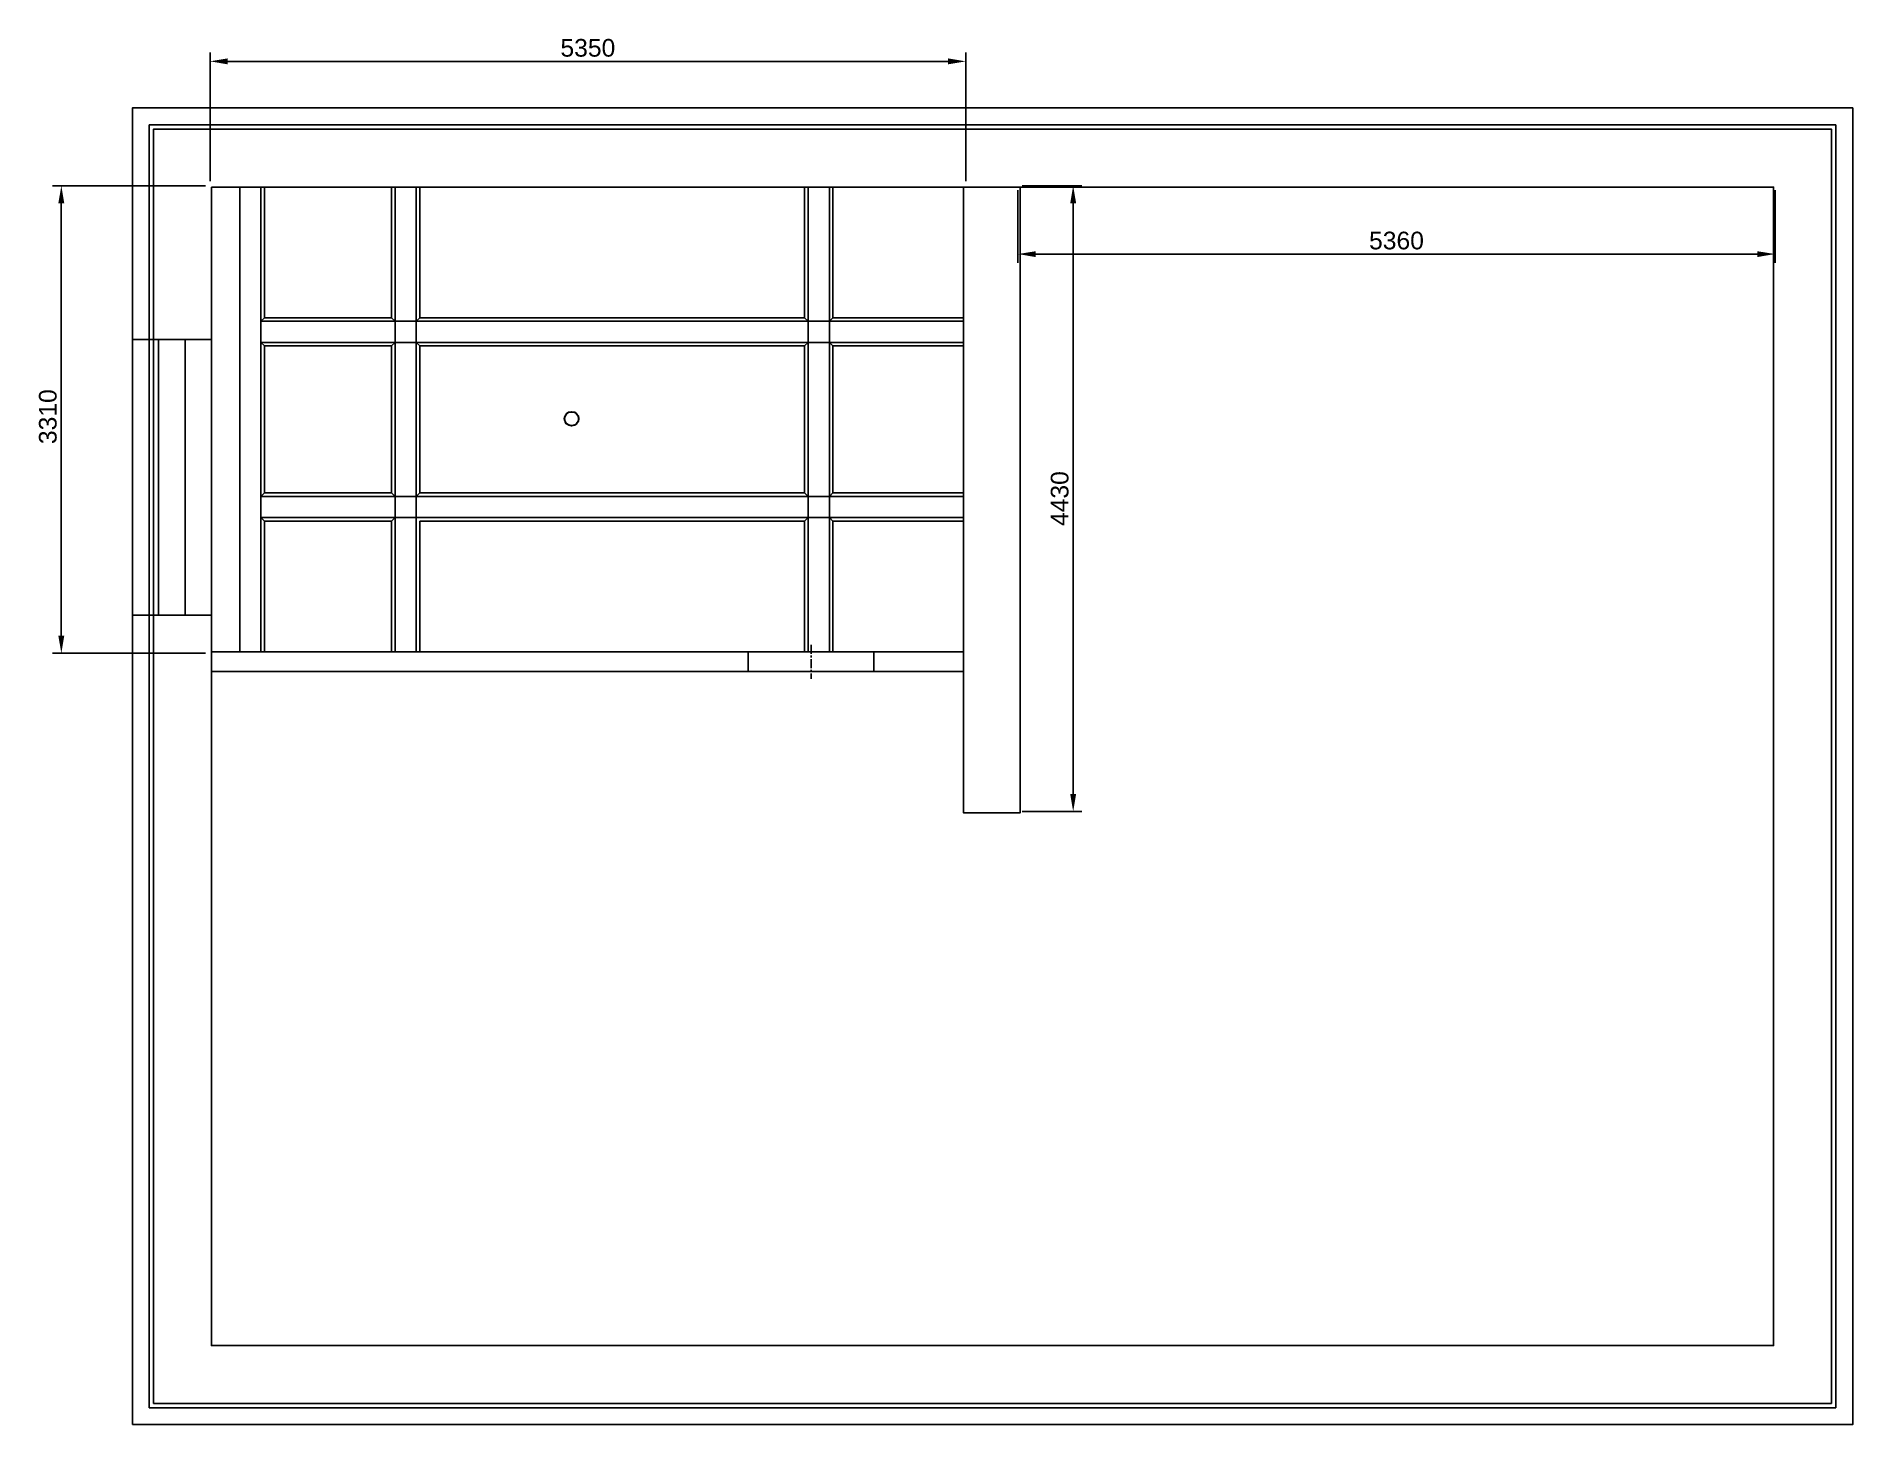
# Model space of a CAD drawing. Header units: millimetres. Extents: x -44972 to 67265, y -58031 to 15181.
# Drawn here: x -15349 to -2489, y -33295 to -23468 of the extents above; entities that cross this region are included whole.
import ezdxf

# ---------------------------------------------------------------- set-up
doc = ezdxf.new("R2010")
doc.units = ezdxf.units.MM
doc.linetypes.add('CENTER', pattern=[50.8, 31.75, -6.35, 6.35, -6.35])
for name, color, linetype in [('Ceiling', 7, 'Continuous'), ('Dimensions', 3, 'Continuous'), ('Doors', 6, 'Continuous'), ('walls', 7, 'Continuous'), ('walls-putty', 7, 'Continuous'), ('Windows', 5, 'Continuous')]:
    doc.layers.add(name, color=color, linetype=linetype)
doc.styles.get("Standard").update_dxf_attribs({"font": 'arial.ttf'})
doc.dimstyles.new('ISO-50', dxfattribs={"dimscale": 50, "dimtxt": 2.5, "dimasz": 2.5, "dimexe": 1.25, "dimexo": 0.625, "dimtad": 1, "dimtxsty": 'Standard', "dimcen": 2.5, "dimadec": 0, "dimazin": 0, "dimtfac": 1, "dimtmove": 0, "dimatfit": 3, "dimfxl": 1, "dimarcsym": 0})

msp = doc.modelspace()

# ---------------------------------------------------------------- blocks, each defined once
blk = doc.blocks.new('*D70')
at = {"layer": 'Defpoints', "color": 0, "transparency": 16777216}
for p in [(-14119, -23645), (-14119, -24525), (-8769, -24525)]:
    blk.add_point(p, dxfattribs=at)
at = {"layer": 'Dimensions', "color": 0, "lineweight": -2, "transparency": 16777216}
for p, q in [((-14119, -24493), (-14119, -23583)), ((-8894, -23645), (-13994, -23645)), ((-8769, -24493), (-8769, -23583))]:
    blk.add_line(p, q, dxfattribs=at)
at = {"layer": 'Dimensions', "color": 0, "transparency": 16777216}
for points in [[(-13994, -23624), (-13994, -23666), (-14119, -23645)], [(-8894, -23624), (-8894, -23666), (-8769, -23645)]]:
    blk.add_solid(points, dxfattribs=at)
at = {"layer": 'Dimensions', "color": 0, "transparency": 16777216, "insert": (-11444, -23550), "char_height": 125, "attachment_point": 5}
blk.add_mtext('5350', dxfattribs=at)
blk = doc.blocks.new('*D71')
at = {"layer": 'Defpoints', "color": 0, "transparency": 16777216}
for p in [(-14119, -24525), (-15172, -27835), (-14119, -27835)]:
    blk.add_point(p, dxfattribs=at)
at = {"layer": 'Dimensions', "color": 0, "lineweight": -2, "transparency": 16777216}
for p, q in [((-14150, -24525), (-15234, -24525)), ((-15172, -24650), (-15172, -27710)), ((-14150, -27835), (-15234, -27835))]:
    blk.add_line(p, q, dxfattribs=at)
at = {"layer": 'Dimensions', "color": 0, "transparency": 16777216}
for points in [[(-15193, -24650), (-15151, -24650), (-15172, -24525)], [(-15193, -27710), (-15151, -27710), (-15172, -27835)]]:
    blk.add_solid(points, dxfattribs=at)
at = {"layer": 'Dimensions', "color": 0, "transparency": 16777216, "insert": (-15267, -26160), "char_height": 125, "attachment_point": 5, "rotation": 90}
blk.add_mtext('3310', dxfattribs=at)
blk = doc.blocks.new('*D72')
at = {"layer": 'Defpoints', "color": 0, "transparency": 16777216}
for p in [(-8399, -24525), (-8399, -28955), (-8008, -28955)]:
    blk.add_point(p, dxfattribs=at)
at = {"layer": 'Dimensions', "color": 0, "lineweight": -2, "transparency": 16777216}
for p, q in [((-8368, -24525), (-7946, -24525)), ((-8008, -24650), (-8008, -28830)), ((-8368, -28955), (-7946, -28955))]:
    blk.add_line(p, q, dxfattribs=at)
at = {"layer": 'Dimensions', "color": 0, "transparency": 16777216}
for points in [[(-8029, -24650), (-7987, -24650), (-8008, -24525)], [(-8029, -28830), (-7987, -28830), (-8008, -28955)]]:
    blk.add_solid(points, dxfattribs=at)
at = {"layer": 'Dimensions', "color": 0, "transparency": 16777216, "insert": (-8103, -26740), "char_height": 125, "attachment_point": 5, "rotation": 90}
blk.add_mtext('4430', dxfattribs=at)
blk = doc.blocks.new('*D73')
at = {"layer": 'Defpoints', "color": 0, "transparency": 16777216}
for p in [(-8399, -24525), (-3039, -24525), (-8399, -25009)]:
    blk.add_point(p, dxfattribs=at)
at = {"layer": 'Dimensions', "color": 0, "lineweight": -2, "transparency": 16777216}
for p, q in [((-8399, -24556), (-8399, -25072)), ((-3039, -24556), (-3039, -25072)), ((-3164, -25009), (-8274, -25009))]:
    blk.add_line(p, q, dxfattribs=at)
at = {"layer": 'Dimensions', "color": 0, "transparency": 16777216}
for points in [[(-8274, -24989), (-8274, -25030), (-8399, -25009)], [(-3164, -24989), (-3164, -25030), (-3039, -25009)]]:
    blk.add_solid(points, dxfattribs=at)
at = {"layer": 'Dimensions', "color": 0, "transparency": 16777216, "insert": (-5719, -24914), "char_height": 125, "attachment_point": 5}
blk.add_mtext('5360', dxfattribs=at)

# ---------------------------------------------------------------- dimensions: what is measured, and where the dimension line sits
at = {"layer": 'Dimensions'}
for base, p1, p2, picture, middle in [((-14119.19, -23645.057), (-8769.19, -24524.652), (-14119.19, -24524.652), '*D70', (-11444.19, -23549.942)), ((-8399.19, -25009.337), (-3039.19, -24524.652), (-8399.19, -24524.652), '*D73', (-5719.19, -24914.222))]:
    dim = msp.add_linear_dim(base=base, p1=p1, p2=p2, dimstyle='ISO-50', dxfattribs=at)
    dim.commit()
    dim.dimension.update_dxf_attribs({"geometry": picture, "text_midpoint": middle})
dim = msp.add_linear_dim(base=(-15171.784, -27834.652), p1=(-14119.19, -24524.652), p2=(-14119.19, -27834.652), angle=90, dimstyle='ISO-50', dxfattribs=at)
dim.commit()
dim.dimension.update_dxf_attribs({"geometry": '*D71', "text_midpoint": (-15171.784, -26159.652), "dimtype": 160})
dim = msp.add_linear_dim(base=(-8008.189, -28954.652), p1=(-8399.19, -24524.652), p2=(-8399.19, -28954.652), angle=90, dimstyle='ISO-50', dxfattribs=at)
dim.commit()
dim.dimension.update_dxf_attribs({"geometry": '*D72', "text_midpoint": (-8103.304, -26739.652)})

# ---------------------------------------------------------------- linework, layer by layer
at = {"layer": 'Ceiling'}
msp.add_line((-13759.19, -24534.652), (-13759.19, -27824.652), dxfattribs=at)
at = {"layer": 'Ceiling', "color": 2}
for p, q in [((-13734.19, -25459.652), (-13759.19, -25484.652)), ((-12834.19, -25459.652), (-12809.19, -25484.652)), ((-12634.19, -25459.652), (-12659.19, -25484.652)), ((-9909.19, -25459.652), (-9884.19, -25484.652)), ((-9709.19, -25459.652), (-9734.19, -25484.652)), ((-13734.19, -25659.652), (-13759.19, -25634.652)), ((-12834.19, -25659.652), (-12809.19, -25634.652)), ((-12634.19, -25659.652), (-12659.19, -25634.652)), ((-9909.19, -25659.652), (-9884.19, -25634.652)), ((-9709.19, -25659.652), (-9734.19, -25634.652)), ((-13734.19, -26699.652), (-13759.19, -26724.652)), ((-12834.19, -26699.652), (-12809.19, -26724.652)), ((-12634.19, -26699.652), (-12659.19, -26724.652)), ((-9909.19, -26699.652), (-9884.19, -26724.652)), ((-9709.19, -26699.652), (-9734.19, -26724.652)), ((-13734.19, -26899.652), (-13759.19, -26874.652)), ((-12834.19, -26899.652), (-12809.19, -26874.652)), ((-9909.19, -26899.652), (-9884.19, -26874.652)), ((-9709.19, -26899.652), (-9734.19, -26874.652))]:
    msp.add_line(p, q, dxfattribs=at)
at = {"layer": 'Ceiling', "linetype": 'CENTER', "ltscale": 2}
msp.add_line((-9864.19, -27774.652), (-9864.19, -28014.652), dxfattribs=at)
at = {"layer": 'Ceiling', "color": 6}
for points in [[(-13909.19, -24534.652), (-13759.19, -24534.652), (-13759.19, -27824.652), (-13909.19, -27824.652)], [(-12809.19, -24534.652), (-12659.19, -24534.652), (-12659.19, -27824.652), (-12809.19, -27824.652)], [(-9884.19, -24534.652), (-9734.19, -24534.652), (-9734.19, -27824.652), (-9884.19, -27824.652)], [(-8784.19, -25634.652), (-13759.19, -25634.652), (-13759.19, -25484.652), (-8784.19, -25484.652)], [(-8784.19, -26724.652), (-13759.19, -26724.652), (-13759.19, -26874.652), (-8784.19, -26874.652)]]:
    msp.add_lwpolyline(points, close=True, dxfattribs=at)
at = {"layer": 'Ceiling', "color": 2}
for points in [[(-13734.19, -24534.652), (-12834.19, -24534.652), (-12834.19, -25459.652), (-13734.19, -25459.652)], [(-12634.19, -24534.652), (-9909.19, -24534.652), (-9909.19, -25459.652), (-12634.19, -25459.652)], [(-9709.19, -24534.652), (-8784.19, -24534.652), (-8784.19, -25459.652), (-9709.19, -25459.652)], [(-12834.19, -25659.652), (-13734.19, -25659.652), (-13734.19, -26699.652), (-12834.19, -26699.652)], [(-9909.19, -25659.652), (-12634.19, -25659.652), (-12634.19, -26699.652), (-9909.19, -26699.652)], [(-8784.19, -25659.652), (-9709.19, -25659.652), (-9709.19, -26699.652), (-8784.19, -26699.652)], [(-13734.19, -26899.652), (-12834.19, -26899.652), (-12834.19, -27824.652), (-13734.19, -27824.652)], [(-12634.19, -26899.652), (-9909.19, -26899.652), (-9909.19, -27824.652), (-12634.19, -27824.652)], [(-9709.19, -26899.652), (-8784.19, -26899.652), (-8784.19, -27824.652), (-9709.19, -27824.652)]]:
    msp.add_lwpolyline(points, close=True, dxfattribs=at)
at = {"layer": 'Ceiling', "color": 240, "lineweight": 30, "true_color": 0xed1f24}
msp.add_circle((-11559.19, -26174.652), 50, dxfattribs=at)
at = {"layer": 'Doors'}
msp.add_lwpolyline([(-9419.19, -27964.652), (-9419.19, -27824.652), (-10309.19, -27824.652), (-10309.19, -27964.652)], close=True, dxfattribs=at)
at = {"layer": 'walls'}
for points in [[(-14669.19, -33294.652), (-2489.19, -33294.652), (-2489.19, -23974.652), (-14669.19, -23974.652)], [(-14549.19, -33174.652), (-2609.19, -33174.652), (-2609.19, -24094.652), (-14549.19, -24094.652)], [(-14519.19, -33144.652), (-2639.19, -33144.652), (-2639.19, -24124.652), (-14519.19, -24124.652)]]:
    msp.add_lwpolyline(points, close=True, dxfattribs=at)
at = {"layer": 'walls-putty'}
for points in [[(-14109.19, -24534.652), (-3049.19, -24534.652), (-3049.19, -32734.652), (-14109.19, -32734.652)], [(-8784.19, -24534.652), (-8384.19, -24534.652), (-8384.19, -28964.652), (-8784.19, -28964.652)], [(-14109.19, -27824.652), (-8784.19, -27824.652), (-8784.19, -27964.652), (-14109.19, -27964.652)]]:
    msp.add_lwpolyline(points, close=True, dxfattribs=at)
at = {"layer": 'Windows'}
for points in [[(-14669.19, -25614.652), (-14109.19, -25614.652), (-14109.19, -27564.652), (-14669.19, -27564.652)], [(-14484.19, -27564.652), (-14294.19, -27564.652), (-14294.19, -25614.652), (-14484.19, -25614.652)]]:
    msp.add_lwpolyline(points, close=True, dxfattribs=at)

msp.set_redraw_order([(e.dxf.handle, doc.entitydb.next_handle()) for e in msp.query("TEXT MTEXT ATTDEF DIMENSION ARC_DIMENSION")])  # texts and dimensions are drawn at this point

doc.saveas('drawing.dxf')
